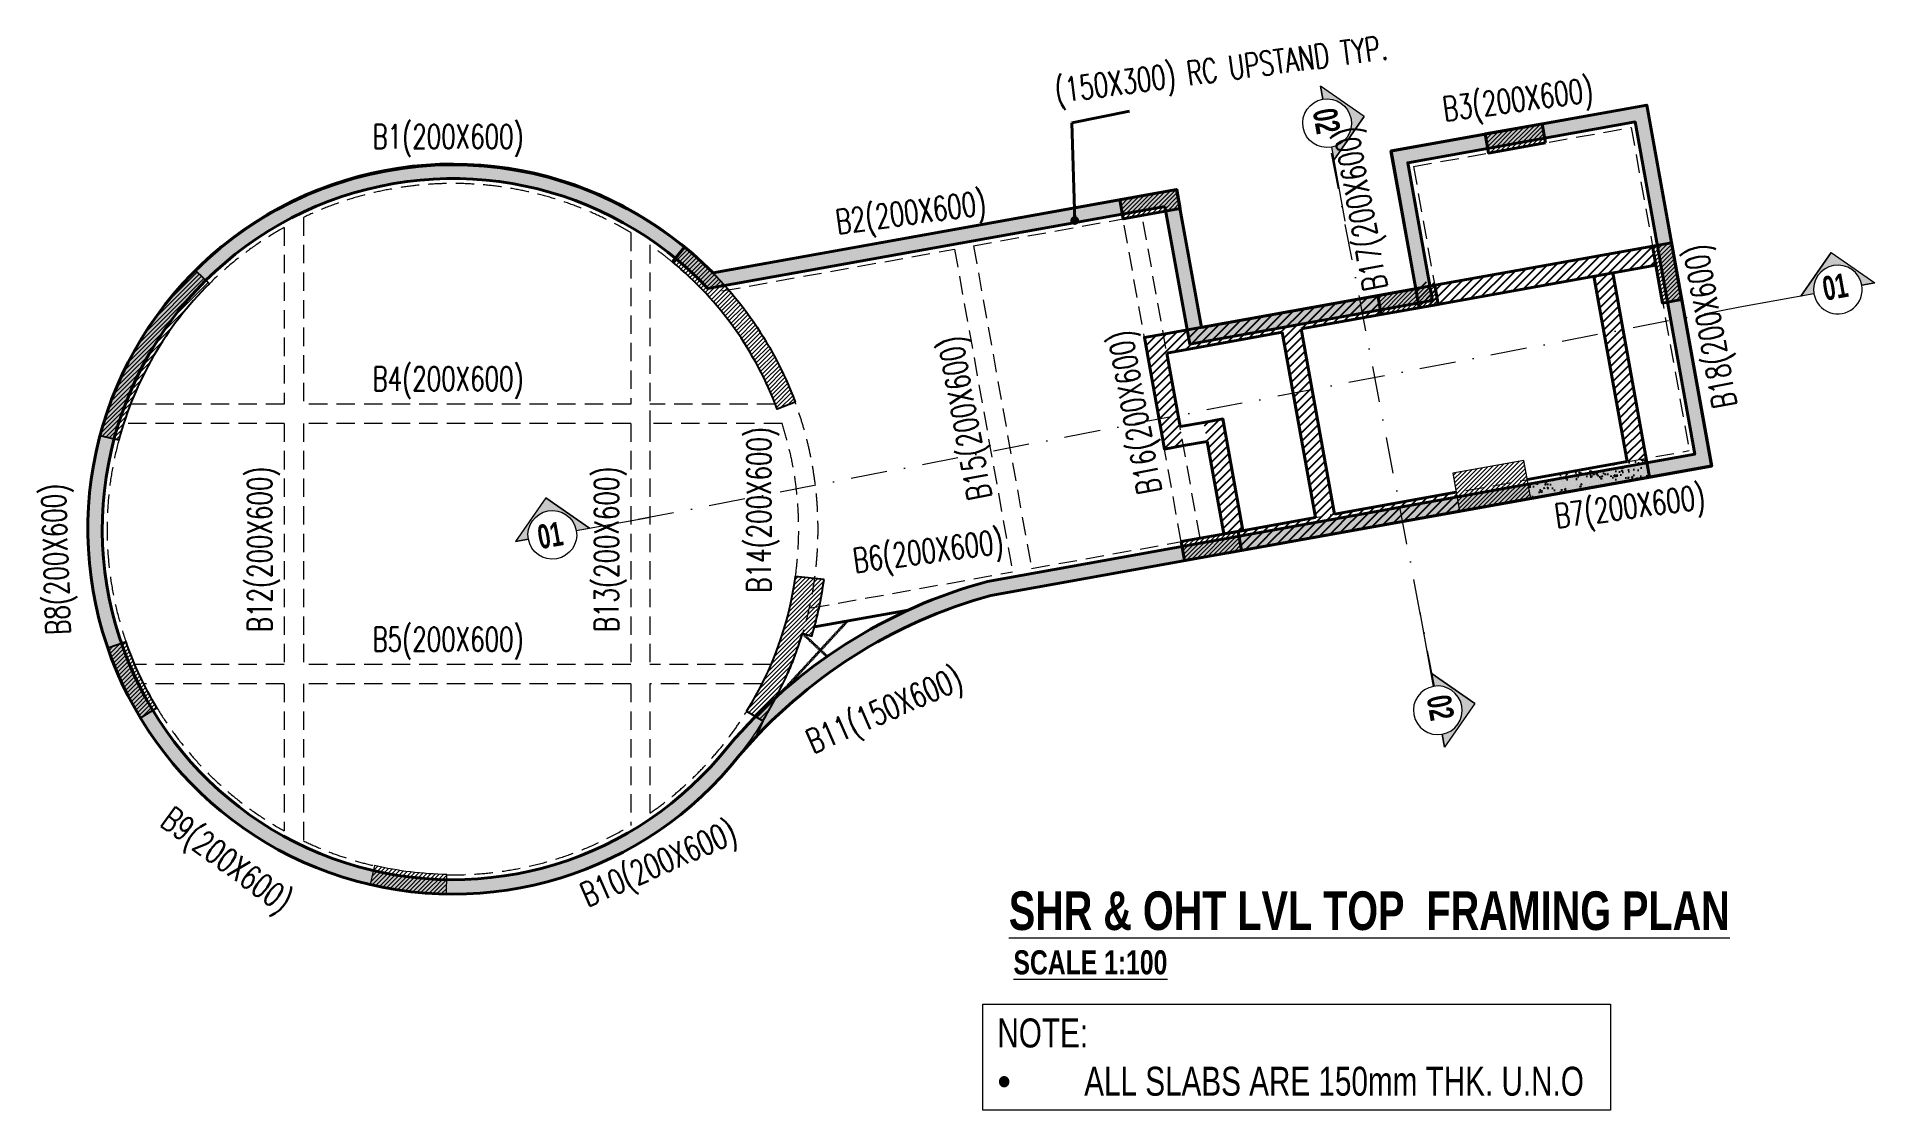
# Model space of a CAD drawing. Header units: millimetres. Extents: x 1370 to 36205, y 871 to 47791.
# Drawn here: x 6797 to 25889, y 36666 to 47791 of the extents above; entities that cross this region are included whole.
import ezdxf

# ---------------------------------------------------------------- set-up
doc = ezdxf.new("R2010")
doc.units = ezdxf.units.MM
for name, pattern in [('CONTINOUS', [0]), ('DASHDOT', [1, 0.5, -0.25, 0, -0.25]), ('DASHED2', [0.375, 0.25, -0.125]), ('HIDDEN', [9.524999999999995, 6.349999999999997, -3.174999999999998])]:
    doc.linetypes.add(name, pattern=pattern)
for name, color, linetype, lineweight in [('Elevation-1', 41, 'Continuous', 20), ('G-ANNO-SYMB', 111, 'Continuous', 9), ('G-ANNO-TEXT', 7, 'Continuous', 18), ('S-BEAM-IDEN', 2, 'Continuous', 9), ('S-COL HATCH', 8, 'Continuous', 0), ('S-COLUMN', 6, 'Continuous', 9), ('STR-BEAM', 2, 'CONTINOUS', 18), ('Wall', 2, 'Continuous', 40)]:
    doc.layers.add(name, color=color, linetype=linetype, lineweight=lineweight)
doc.layers.add('Hatch', color=8, linetype='Continuous')
doc.layers.add('STR-RC WALL', color=4, linetype='Continuous')
doc.styles.add('EL', font='swisscl.ttf')
doc.styles.add('ROMANS', font='simplex.shx', dxfattribs={"width": 0.75})
doc.styles.add('SOBHA', font='swisscl.ttf')
doc.styles.add('Swis721 LtCn BT_2', font='swisscl.ttf', dxfattribs={"height": 244.9922958397534})
doc.styles.add('Swis721 LtCn BT_B', font='', dxfattribs={"width": 0.9, "height": 249.9999999999997})
doc.styles.get('Swis721 LtCn BT_B').set_extended_font_data('Swis721 LtCn BT', bold=True)
doc.dimstyles.new('S-30', dxfattribs={"dimscale": 30, "dimtxt": 3, "dimasz": 1.25, "dimexe": 1, "dimexo": 0, "dimgap": 0.5, "dimtad": 1, "dimdec": 0, "dimrnd": 0.0005, "dimzin": 0, "dimdsep": 46, "dimtxsty": 'EL', "dimblk": 'ARCHTICK', "dimcen": 0.09, "dimdle": 1.5, "dimclrd": 251, "dimclre": 251, "dimclrt": 6, "dimadec": 0, "dimazin": 0, "dimtfac": 1, "dimtdec": 0, "dimtofl": 0, "dimtmove": 0, "dimatfit": 3, "dimfxl": 2, "dimtolj": 1, "dimtzin": 0, "dimlwd": -1, "dimlwe": -1, "dimarcsym": 0})
pattern_1 = [(45, (-25344727.74404255, -12306487.06945793), (-44.90128060534577, 44.90128060534575), [])]
pattern_2 = [(45, (-25344727.74404255, -12306487.06945793), (-22.45064030267289, 22.45064030267288), [])]
pattern_3 = [(45, (-22753805.46652837, -16484292.40858222), (-22.45064030267289, 22.45064030267288), [])]

msp = doc.modelspace()

# ---------------------------------------------------------------- texts
at = {"layer": 'G-ANNO-SYMB', "color": 1, "char_height": 249.9999999999996, "width": 333.093749999999, "attachment_point": 2, "line_spacing_factor": 0.964267142114256, "style": 'Swis721 LtCn BT_B'}
for s, insert, rotation in [('02', (20286.43273621243, 46941.49892405148, 1.10090809e-08), 280.20125595149455), ('01', (25410.99113305476, 45323.87836621802, 1.19658552e-08), 10.201255951494586), ('01', (12094.10263136965, 42748.5554448432, 9.854772e-09), 10.201255951494586), ('02', (21466.69271461856, 40860.77687085147, 1.176694e-08), 280.20125595149455)]:
    msp.add_mtext(s, dxfattribs=dict(at, insert=insert, rotation=rotation))
at = {"layer": 'G-ANNO-TEXT', "color": 6, "insert": (16869.77072427985, 38933.63436608489), "char_height": 400, "width": 7912.633027953562, "attachment_point": 1, "line_spacing_factor": 0.9718478586403112, "style": 'Swis721 LtCn BT_2'}
msp.add_mtext('\\pxt15;{\\fSwis721 LtCn BT|b1|i0|c0|p34;\\LSHR & OHT LVL TOP  FRAMING PLAN}', dxfattribs=at)
at = {"layer": 'G-ANNO-TEXT', "color": 1, "char_height": 250, "width": 4617, "attachment_point": 1, "line_spacing_factor": 0.9718478586403112, "style": 'Swis721 LtCn BT_2'}
for insert in [(16917.63494254839, 38323.46813340958), (16917.63494013068, 38323.4681273001)]:
    msp.add_mtext('{\\fSwis721 LtCn BT|b1|i0|c0|p34;\\LSCALE 1:100}', dxfattribs=dict(at, insert=insert))
at = {"layer": 'G-ANNO-TEXT', "color": 6, "insert": (16751.05068819043, 37213.94534033078), "char_height": 300, "width": 6205.254719047353, "attachment_point": 4, "style": 'SOBHA', "bg_fill": 16, "box_fill_scale": 1.5, "bg_fill_color": 256, "bg_fill_transparency": 0}
msp.add_mtext('NOTE: \\P\\pxi-3,l3,t3;{\\fSymbol|b0|i0|c2|p18;·^I}ALL SLABS ARE 150mm THK. U.N.O', dxfattribs=at)

# ---------------------------------------------------------------- blocks, each defined once
blk = doc.blocks.new('_ArchTick')
at = {"color": 0, "linetype": 'ByBlock', "const_width": 0.15}
blk.add_lwpolyline([(-0.5, -0.5), (0.5, 0.5)], dxfattribs=at)
blk = doc.blocks.new('A$Ce47450c8')
at = {"layer": 'G-ANNO-SYMB', "extrusion": (0, 0, -1)}
h = blk.add_hatch(color=9, dxfattribs=at)
edge = h.paths.add_edge_path(flags=0)
edge.add_line((-136.8343995958566, 252.34375), (0, 252.34375))
edge.add_line((0, 252.34375), (-390.3115636557341, 642.6553136575967))
edge.add_line((-390.3115636557341, 642.6553136575967), (-780.6231273114682, 252.34375))
edge.add_line((-780.6231273114682, 252.34375), (-641.5218995958566, 252.34375))
edge.add_arc((-389.1781495958566, 252.34375), 252.3437499999996, -2.2737367544323206e-13, 180.0000000000005, ccw=False)
for p, q in [((390.3115636557341, 642.6553136575967), (0, 252.34375)), ((390.3115636557341, 642.6553136575967), (780.6231273114682, 252.34375)), ((136.8343995958566, 252.34375), (0, 252.34375)), ((641.5218995958566, 252.34375), (780.6231273114682, 252.34375))]:
    blk.add_line(p, q, dxfattribs=at)
at = {"layer": 'G-ANNO-SYMB', "color": 1, "extrusion": (0, 0, -1)}
for p, q in [((390.3115636557341, 642.6553136575967), (0, 252.34375)), ((780.6231273114682, 252.34375), (390.3115636557341, 642.6553136575967)), ((0, 252.34375), (136.8343995958566, 252.34375))]:
    blk.add_line(p, q, dxfattribs=at)
at = {"layer": 'G-ANNO-SYMB', "color": 2, "extrusion": (0, 0, -1)}
blk.add_line((641.5218995958566, 252.34375), (1422.985443849117, 252.34375), dxfattribs=at)
at = {"layer": 'G-ANNO-SYMB', "color": 5, "extrusion": (0, 0, -1)}
blk.add_line((641.5218995958566, 252.34375), (780.6231273114682, 252.34375), dxfattribs=at)
at = {"layer": 'G-ANNO-SYMB', "extrusion": (0, 0, -1)}
blk.add_arc((-389.1781495958566, 252.34375), 252.34375, 0, 180, dxfattribs=at)
at = {"layer": 'G-ANNO-SYMB', "color": 2, "extrusion": (0, 0, -1)}
for radius, start, end in [(252.3437499999996, 0, 180), (252.34375, 180, 0)]:
    blk.add_arc((-389.1781495958566, 252.34375), radius, start, end, dxfattribs=at)
blk = doc.blocks.new('A$C98641cb4')
at = {"layer": 'Hatch', "ltscale": 10}
h = blk.add_hatch(dxfattribs=at)
h.set_pattern_fill('AR-CONC', color=256)
h.set_pattern_definition([(50, (-25344727.74404255, -12306487.06945793), (182.184668996004, -15.93908553890307), [19.05, -209.55]), (354.9999999999998, (-25344727.74404255, -12306487.06945793), (-35.24342142496936, 191.0568452390351), [15.24, -167.64058417]), (100.4514446999999, (-25344712.56203554, -12306488.39771143), (146.9412470903533, 175.1177519121951), [16.19000879999999, -178.0902445999999]), (46.18419999999999, (-25344727.74404255, -12306436.26945793), (271.0790408921298, -42.04232793272715), [28.575, -314.325]), (96.6355576099999, (-25344705.15414255, -12306439.77295793), (237.404134051503, 247.4261245977215), [24.28502313999999, -267.1356081599999]), (351.18415117, (-25344727.74404255, -12306436.26945793), (237.4041340649771, 247.4261245855326), [22.85996707, -251.45973192]), (21, (-25344702.34404255, -12306448.96945793), (151.6143912691324, -102.2651981870875), [19.04999999999999, -209.5499999999999]), (326, (-25344702.34404255, -12306448.96945793), (61.80202834764706, 184.1879661223192), [15.24, -167.6399999999999]), (71.45144499999998, (-25344689.70950994, -12306457.49155783), (213.4164192787161, 81.92276888590526), [16.19000879999999, -178.0899375999999]), (37.5, (-25344727.74404255, -12306487.06945793), (3.088603250591816, 84.55503887315311), [0, -165.608, 0, -170.18, 0, -168.275]), (7.499999999999991, (-25344727.74404255, -12306487.06945793), (66.81966251030575, 100.1805748181195), [0, -97.02799999999996, 0, -161.7979999999999, 0, -64.13499999999995]), (327.4999999999999, (-25344784.38604255, -12306487.06945793), (135.5905951668714, -5.72874399267344), [0, -63.49999999999999, 0, -198.12, 0, -262.8899999999999]), (317.4999999999999, (-25344809.78604256, -12306487.06945793), (148.129181386018, 25.42649103333303), [0, -82.55, 0, -131.572, 0, -186.69])])
edge = h.paths.add_edge_path(flags=16)
edge.add_line((11163.04868856072, 7128.467231905088), (6427.7972282283, 6277.133854847401))
edge.add_arc((3784.648920543492, 3783.541654571891), 3633.763206058044, 43.33230552951699, 321.7718061701301)
edge.add_arc((10742.85288780182, -1955.83693780005), 5387.591492359992, 105.25118869052801, 139.6137016479876, ccw=False)
edge.add_line((9325.640316721052, 3242.013638824225), (16654.7961099036, 4559.664052844047))
edge.add_line((16654.79610991105, 4559.664052844047), (16035.46613593772, 8004.47573371604))
edge.add_line((16035.46613593027, 8004.47573371604), (13680.13663610443, 7581.087791712954))
edge.add_line((13680.13663610816, 7581.087791714819), (13936.77569672838, 6153.620578801259))
edge.add_line((13936.7756967321, 6153.620578799397), (11419.68755978346, 5700.957201661542))
edge.add_line((11419.68755977601, 5700.957201661542), (11163.04868855327, 7128.467231905088))
edge = h.paths.add_edge_path()
edge.add_line((11284.14008326083, 7302.642761062831), (6480.140308067205, 6438.949378302321))
edge.add_arc((3784.648920543492, 3783.541654568165), 3783.763206059751, 44.57080450257472, 321.7282896437425)
edge.add_arc((10742.85288780182, -1955.836937796324), 5237.591492358032, 105.3231721937355, 139.583325593574, ccw=False)
edge.add_line((9358.750590626152, 3095.561430156231), (16828.97160734981, 4438.572834642604))
edge.add_line((16828.97160734981, 4438.572834640741), (16156.5574833937, 8178.646988850088))
edge.add_line((16156.5574833937, 8178.646988853811), (13505.96050602197, 7702.182528398932))
edge.add_line((13505.96050602943, 7702.182528398932), (13762.60159036889, 6274.70405924879))
edge.add_line((13762.60159036144, 6274.704059246928), (11540.77767362818, 5875.139855358749))
edge.add_line((11540.77767363563, 5875.139855358749), (11284.14008326828, 7302.642761064693))
h = blk.add_hatch(dxfattribs=at)
h.set_pattern_fill('ANSI31', color=1, scale=20)
h.set_pattern_definition(pattern_1)
h.paths.add_polyline_path([(13958.48015687987, 6310.526794798672), (13949.73927640542, 6359.132089368999), (13752.833169844, 6324.087618980557), (13797.04106269404, 6078.261393237859), (16253.3037652038, 6520.291259035467), (16218.25928681716, 6717.197410494089)])
h = blk.add_hatch(dxfattribs=at)
h.set_pattern_fill('ANSI31', color=1, scale=20)
h.set_pattern_definition(pattern_1)
h.paths.add_polyline_path([(15804.88041295111, 6439.592841060832), (15608.0724411644, 6404.175211966038), (15953.21279338002, 4484.957971250637), (16149.99779580161, 4520.337337519974), (16150.01697863638, 4520.569194022566)])
h = blk.add_hatch(dxfattribs=at)
h.set_pattern_fill('ANSI31', color=1, scale=20)
h.set_pattern_definition(pattern_1)
h.paths.add_polyline_path([(14216.33232623711, 3969.484721962363), (14180.94263952598, 4166.328755825758), (12921.5964416936, 3939.527023175731), (12575.8015832752, 5859.598069749773), (13405.18936542049, 6008.915156004952), (13370.02493751794, 6205.799740578979), (11147.72556561977, 5805.712743703276), (11183.11596837267, 5608.868842035532), (12378.96604725346, 5824.161197707057), (12724.76303193718, 3904.078344764189), (11921.25962295383, 3759.37153923139), (11956.30411042273, 3562.46533677727)])
h = blk.add_hatch(dxfattribs=at)
h.set_pattern_fill('ANSI31', color=1, scale=20)
h.set_pattern_definition(pattern_1)
h.paths.add_polyline_path([(11147.72556292265, 5805.712758708745), (10950.88166674971, 5770.322356944904), (11158.82185600698, 4613.715263362974), (11355.6627657339, 4649.151456028223)])
h = blk.add_hatch(dxfattribs=at)
h.set_pattern_fill('ANSI31', color=1, scale=20)
h.set_pattern_definition(pattern_1)
h.paths.add_polyline_path([(11763.29966094345, 4925.662526883185), (11566.46643319353, 4890.266185726971), (11774.46260564774, 3733.580315271393), (11971.30513316393, 3768.978328792378)])
h = blk.add_hatch(dxfattribs=at)
h.set_pattern_fill('AR-CONC', color=1)
h.set_pattern_definition([(50, (-25303990.49266427, -12311497.76283761), (182.184668996004, -15.93908553890307), [19.05, -209.55]), (354.9999999999998, (-25303990.49266427, -12311497.76283761), (-35.24342142496936, 191.0568452390351), [15.24, -167.64058417]), (100.4514446999999, (-25303975.31065726, -12311499.09109111), (146.9412470903533, 175.1177519121951), [16.19000879999999, -178.0902445999999]), (46.18419999999999, (-25303990.49266427, -12311446.96283761), (271.0790408921298, -42.04232793272715), [28.575, -314.325]), (96.6355576099999, (-25303967.90276427, -12311450.46633761), (237.404134051503, 247.4261245977215), [24.28502313999999, -267.1356081599999]), (351.18415117, (-25303990.49266427, -12311446.96283761), (237.4041340649771, 247.4261245855326), [22.85996707, -251.45973192]), (21, (-25303965.09266427, -12311459.66283761), (151.6143912691324, -102.2651981870875), [19.04999999999999, -209.5499999999999]), (326, (-25303965.09266427, -12311459.66283761), (61.80202834764706, 184.1879661223192), [15.24, -167.6399999999999]), (71.45144499999998, (-25303952.45813167, -12311468.18493751), (213.4164192787161, 81.92276888590526), [16.19000879999999, -178.0899375999999]), (37.5, (-25303990.49266427, -12311497.76283761), (3.088603250591816, 84.55503887315311), [0, -165.608, 0, -170.18, 0, -168.275]), (7.499999999999991, (-25303990.49266427, -12311497.76283761), (66.81966251030575, 100.1805748181195), [0, -97.02799999999996, 0, -161.7979999999999, 0, -64.13499999999995]), (327.4999999999999, (-25304047.13466428, -12311497.76283761), (135.5905951668714, -5.72874399267344), [0, -63.49999999999999, 0, -198.12, 0, -262.8899999999999]), (317.4999999999999, (-25304072.53466426, -12311497.76283761), (148.129181386018, 25.42649103333303), [0, -82.55, 0, -131.572, 0, -186.69])])
h.paths.add_polyline_path([(16150.05676763132, 4520.347939878702), (14919.1078466326, 4299.039444835853), (14954.49753174558, 4102.195419806987), (16185.45570051297, 4323.505577482283)])
at = {"layer": 'S-COL HATCH'}
h = blk.add_hatch(dxfattribs=at)
h.set_pattern_fill('ANSI31', color=30, scale=10)
h.set_pattern_definition(pattern_3)
h.paths.add_polyline_path([(15107.90840214491, 7787.497419580818), (15072.86398858204, 7984.403206894175), (14482.669174131, 7878.991891723126), (14517.71358770504, 7682.086104394868)])
h = blk.add_hatch(dxfattribs=at)
h.set_pattern_fill('ANSI31', color=30, scale=10)
h.set_pattern_definition(pattern_3)
h.paths.add_polyline_path([(10695.05471490323, 7196.590754617004), (10730.4135764502, 6999.741190448403), (11320.43927795067, 7106.095014607534), (11285.08041639998, 7302.944578774273)])
h = blk.add_hatch(dxfattribs=at)
h.set_pattern_fill('ANSI31', color=30, scale=10)
h.set_pattern_definition(pattern_2)
edge = h.paths.add_edge_path()
edge.add_line((7332.321841370315, 5097.874104477465), (7145.085211027414, 5027.565327992663))
edge.add_arc((3788.739408648363, 3785.65398486755), 3578.742925851242, 20.30542561698306, 50.63892461188019)
edge.add_line((6058.397499043493, 6552.61135389842), (6184.204080171883, 6708.092539753765))
edge.add_arc((3788.739408706547, 3785.653984846321), 3778.742925821767, 20.320039721784724, 50.65920939404549, ccw=False)
h = blk.add_hatch(dxfattribs=at)
h.set_pattern_fill('ANSI31', color=30, scale=10)
h.set_pattern_definition(pattern_2)
edge = h.paths.add_edge_path()
edge.add_line((7332.322154697031, 5097.874270375818), (7145.085524369031, 5027.565493911505))
edge.add_arc((3788.739721993125, 3785.654150770795), 3578.742925853704, 20.30542561723473, 50.63892461213185)
edge.add_line((6058.397812377663, 6552.611519813537), (6184.204393513501, 6708.092705676333))
edge.add_arc((3788.739721996057, 3785.654150784261), 3778.74292584291, 20.32003972102592, 50.65920939328669, ccw=False)
h = blk.add_hatch(dxfattribs=at)
h.set_pattern_fill('ANSI31', color=30, scale=10)
h.set_pattern_definition(pattern_3)
h.paths.add_polyline_path([(16412.90251296386, 6752.22693612054), (16215.99672563374, 6717.182522550226), (16321.40804082155, 6126.987708102912), (16518.31382814795, 6162.032121688127)])
h = blk.add_hatch(dxfattribs=at)
h.set_pattern_fill('ANSI31', color=30, scale=10)
h.set_pattern_definition(pattern_2)
h.paths.add_polyline_path([(127.463976476342, 4752.183288805187), (321.6368383094669, 4704.139114819467, -0.1331977755863529), (1260.637101382017, 6326.956915691495), (1115.428913366049, 6464.531889691951, 0.1330649192076544)])
h = blk.add_hatch(dxfattribs=at)
h.set_pattern_fill('ANSI31', color=30, scale=10)
h.set_pattern_definition(pattern_2)
h.paths.add_polyline_path([(127.4642898030575, 4752.183454714717), (321.637151651084, 4704.139280717821, -0.1331977755863529), (1260.637414719909, 6326.957081593572), (1115.429226692766, 6464.532055607065, 0.1330649192076544)])
h = blk.add_hatch(dxfattribs=at)
h.set_pattern_fill('ANSI31', color=30, scale=10)
h.set_pattern_definition(pattern_3)
h.paths.add_polyline_path([(13370.08880578354, 6205.439993171022), (13405.13321934268, 6008.534205850214), (13995.32803379372, 6113.945521032437), (13960.2836202085, 6310.851308351383)])
h = blk.add_hatch(dxfattribs=at)
h.set_pattern_fill('ANSI31', color=30, scale=10)
h.set_pattern_definition(pattern_3)
h.paths.add_polyline_path([(14954.56200738624, 4101.836471009998), (14883.78263714164, 4495.524521071462), (14145.61754341423, 4362.813201464713), (14216.39860657975, 3969.115734975785)])
h = blk.add_hatch(dxfattribs=at)
h.set_pattern_fill('ANSI31', color=30, scale=10)
h.set_pattern_definition(pattern_3)
h.paths.add_polyline_path([(11330.96477517858, 3654.52139859274), (11366.00918877125, 3457.615611281247), (11956.20400320366, 3563.026926459745), (11921.15958961472, 3759.932713799179)])
h = blk.add_hatch(dxfattribs=at)
h.set_pattern_fill('ANSI31', color=30, scale=10)
h.set_pattern_definition(pattern_2)
h.paths.add_polyline_path([(6826.933516554534, 1896.132067140191), (6995.869585730135, 1795.724245011806, 0.0641665388057652), (7407.078764695675, 2703.744776032865), (7503.789006270469, 2674.761293727905, 0.038549026877663), (7630.428838457913, 3260.354364540428), (7331.904443383217, 3291.430693324655, -0.1048070550564545)])
h = blk.add_hatch(dxfattribs=at)
h.set_pattern_fill('ANSI31', color=30, scale=10)
h.set_pattern_definition(pattern_2)
h.paths.add_polyline_path([(6826.933829899878, 1896.132233053446), (6995.869899045676, 1795.724410928787, 0.0641665388057652), (7407.079078044742, 2703.744941934943), (7503.789319612086, 2674.761459652335, 0.038549026877663), (7630.429151806982, 3260.354530453682), (7331.904756724836, 3291.430859243497, -0.1048070550564544)])
h = blk.add_hatch(dxfattribs=at)
h.set_pattern_fill('ANSI31', color=30, scale=10)
h.set_pattern_definition(pattern_2)
h.paths.add_polyline_path([(717.059507843107, 1931.360693197697, -0.0528602753307659), (396.9174829162657, 2615.739372696728), (207.844976361841, 2550.535167708993, 0.0531660131924717), (545.9514123946428, 1827.813311092555)])
h = blk.add_hatch(dxfattribs=at)
h.set_pattern_fill('ANSI31', color=30, scale=10)
h.set_pattern_definition(pattern_3)
h.paths.add_polyline_path([(3718.917668063194, 3.991773921996355), (3722.138774149121, 203.9967706911266, -0.0529148986750746), (2971.495695702732, 296.5385775323957), (2926.249176803976, 101.7239104807377, 0.0529231911952472)])
at = {"ltscale": 20}
blk.add_line((6058.397812377663, 6552.611519813537, 1.3929794e-09), (6185.238892469556, 6707.244441282004, 1.3929794e-09), dxfattribs=at)
at = {"layer": 'S-COLUMN'}
for points, elevation in [([(7332.321841370315, 5097.874104477465), (7145.085211027414, 5027.565327992663, 0.1331331676250236), (6058.397499043493, 6552.61135389842), (6184.204080171883, 6708.092539753765, -0.1331583492614696)], 1.3929794e-09), ([(127.4639764763415, 4752.183288805187, -0.1330649192076544), (1115.428913366049, 6464.531889691951), (1260.637101382017, 6326.956915691495, 0.1331977755863529), (321.6368383094668, 4704.139114819467)], 1.3929794e-09), ([(7630.428838457913, 3260.354364540428), (7331.904443383217, 3291.430693324655), (7331.904443383217, 3291.430693324655, -0.1048070550564544), (6826.933516554534, 1896.132067140191), (6995.869585730135, 1795.724245011806, 0.0641665388057652), (7407.078764695675, 2703.744776032865), (7503.789006270469, 2674.761293727905, 0.038549026877663)], -1.9585546e-09), ([(3722.138774149121, 203.9967706911266, -0.0529148986750746), (2971.495695702732, 296.5385775323957), (2926.249176803976, 101.7239104807377, 0.0529231911952471), (3718.917668063194, 3.991773921996355)], 2.7145889e-09)]:
    blk.add_lwpolyline(points, format="xyb", close=True, dxfattribs=dict(at, elevation=elevation))
at = {"layer": 'S-COLUMN', "elevation": 1.3929794e-09}
blk.add_lwpolyline([(14954.56200738624, 4101.836471009998), (14883.78263714164, 4495.524521071462), (14145.61754341423, 4362.813201464713), (14216.3969136551, 3969.125151395798)], close=True, dxfattribs=at)
blk.add_lwpolyline([(717.059507843107, 1931.360693197697, -0.0528602753307659), (396.9174829162657, 2615.739372696728), (207.844976361841, 2550.535167708993, 0.0531660131924717), (545.9514123946428, 1827.813311092555), (717.059507843107, 1931.360693197697)], format="xyb", dxfattribs=at)
at = {"layer": 'STR-BEAM', "color": 2, "linetype": 'HIDDEN', "ltscale": 30}
for p, q in [((13738.83147372305, 7542.409366291018, 1.3929794e-09), (15995.08038735762, 7946.540827743707, 1.3929794e-09)), ((15995.08038735762, 7946.540827743707, 1.3929794e-09), (16597.18705715611, 4597.527903338894, 1.3929794e-09)), ((13738.83147372305, 7542.409366291018, 1.3929794e-09), (13993.19663072377, 6113.19522347115, 1.3929794e-09)), ((2036.985894739628, 6911.274312088266, -9.1798965e-09), (2036.985894754529, 5079.481141582132, -9.1798965e-09)), ((2236.985894747078, 7014.843320295215, -9.1798965e-09), (2236.985894743353, 5079.481141582132, -9.1798965e-09)), ((9179.401577569544, 6721.03310444951, 1.3929794e-09), (10730.42775932327, 6999.743778277188, 1.3929794e-09)), ((11331.20793941989, 3653.16413280368, 1.3929794e-09), (10729.51658507809, 6999.92041099444, 1.3929794e-09)), ((11528.05203223228, 3688.553440824151, 1.3929794e-09), (10926.36067790165, 7035.309719018639, 1.3929794e-09)), ((5626.581289913506, 6856.619606859982, -9.1798965e-09), (5626.581289894879, 5079.481141582132, -9.1798965e-09)), ((5826.581289906055, 6727.607478857041, -9.1798965e-09), (5826.581289906055, 4879.481141578406, -9.1798965e-09)), ((6572.244414199143, 6252.54163838923, 1.3929794e-09), (8982.554431278257, 6685.660780351608, 1.3929794e-09)), ((8982.51583871618, 6685.875438272953, 1.3929794e-09), (9584.87647147104, 3335.449927933515, 1.3929794e-09)), ((9179.35983319208, 6721.265293292701, 1.3929794e-09), (9781.720465939494, 3370.839782953262, 1.3929794e-09)), ((2036.985894739628, 5079.481141578406, 1.3929794e-09), (443.8815587870776, 5079.481141578406, 1.3929794e-09)), ((5626.581289898603, 5079.481141582132, 1.3929794e-09), (2236.985894743353, 5079.481141582132, 1.3929794e-09)), ((7125.416231159121, 5079.481141582132, 1.3929794e-09), (5826.581289902329, 5079.481141582132, 1.3929794e-09)), ((2036.985894739628, 4879.481141578406, 1.3929794e-09), (373.0516344644128, 4879.481141582131, 1.3929794e-09)), ((2036.985894739628, 4879.481141574681, -9.1798965e-09), (2036.985894747079, 2379.117506805807, -9.1798965e-09)), ((5626.581289894879, 4879.481141582131, 1.3929794e-09), (2236.985894743353, 4879.481141580269, 1.3929794e-09)), ((2236.985894743353, 4879.481141580269, -9.1798965e-09), (2236.985894750804, 2379.117506809533, -9.1798965e-09)), ((5626.581289906055, 4879.481141580269, -9.1798965e-09), (5626.581289902329, 2379.11750680767, -9.1798965e-09)), ((7196.271414570509, 4879.481141582131, 1.3929794e-09), (5826.581289898603, 4879.481141582131, 1.3929794e-09)), ((5826.581289902329, 4879.481141582131, -9.1798965e-09), (5826.581289902329, 2379.117506805807, -9.1798965e-09)), ((9780.841367173942, 3375.729469880461, 1.3929794e-09), (16597.18705715611, 4597.527903338894, 1.3929794e-09)), ((7495.398370321841, 2966.074384838343, 1.3929794e-09), (9583.978826787325, 3340.442770175636, 1.3929794e-09)), ((2036.985894747079, 2379.117506805807, 1.3929794e-09), (487.9623745903372, 2379.117506803945, 1.3929794e-09)), ((5626.581289902329, 2379.11750680767, 1.3929794e-09), (2236.985894750804, 2379.117506805807, 1.3929794e-09)), ((7078.344483867287, 2379.117506805807, 1.3929794e-09), (5826.581289902329, 2379.117506805807, 1.3929794e-09)), ((2036.985894750804, 2179.117506802082, 1.3929794e-09), (580.522088434547, 2179.117506805807, 1.3929794e-09)), ((2036.985894743353, 2179.117506802082, -9.1798965e-09), (2036.985894750804, 655.0973172597585, -9.1798965e-09)), ((5626.581289906055, 2179.117506803945, 1.3929794e-09), (2236.985894739628, 2179.117506802082, 1.3929794e-09)), ((2236.985894743353, 2179.117506802082, -9.1798965e-09), (2236.985894743353, 551.4813622049987, -9.1798965e-09)), ((5626.581289906055, 2179.117506802082, -9.1798965e-09), (5626.581289906055, 710.3467990867791, -9.1798965e-09)), ((5826.581289906055, 2179.117506802082, -9.1798965e-09), (5826.581289894878, 839.458618413657, -9.1798965e-09)), ((6985.50451881066, 2179.117506802082, 1.3929794e-09), (5826.581289906055, 2179.117506802082, 1.3929794e-09)), ((7206.451072767378, 2179.117506805807, 1.3929794e-09), (7204.037694193423, 2179.117506802082, 1.3929794e-09))]:
    blk.add_line(p, q, dxfattribs=at)
at = {"layer": 'STR-BEAM', "color": 4, "linetype": 'HIDDEN', "ltscale": 30}
blk.add_line((5826.581289894878, 598.6267360784112, -9.1798965e-09), (5826.581289906055, 596.4044338259846, -9.1798965e-09), dxfattribs=at)
at = {"layer": 'STR-BEAM', "color": 2, "linetype": 'HIDDEN', "ltscale": 30}
for centre, radius, start, end in [((3784.545979321003, 3781.489130182192, 1.3929794e-09), 3584.622927739873, 59.07795031422305, 115.5768835932354), ((3784.545979321003, 3781.489130182192, 1.3929794e-09), 3584.622927739873, 119.1774285071599, 134.7563300332576), ((3786.116374511272, 3783.577473400161, -9.1798965e-09), 3781.920106040868, 336.7605912781379, 55.84843221393525), ((3784.545979321003, 3781.489130182192, 1.3929794e-09), 3584.622927739873, 50.62931853554037, 55.27311023215705), ((3785.652210105212, 3783.47702646628, -1.05965266e-08), 3582.394224297375, 352.0507524197132, 17.81483332833395), ((3753.893666252494, 3782.304450813681, -1.71095534e-08), 3553.894229852075, 164.9662932946007, 199.1625799259001), ((3784.209958482534, 3782.7689149566, -6.5366775e-09), 3582.613787722508, 211.1196255465295, 240.8107845518098), ((3783.155286978931, 3785.356767935679, -6.5366775e-09), 3585.234404716422, 304.7471602505839, 328.162535431368), ((3783.155286978931, 3785.356767935679, -6.5366775e-09), 3585.234404716422, 269.0523009101588, 300.9421051159669), ((3784.209958482534, 3782.7689149566, -6.5366775e-09), 3582.613787722508, 244.4136947761795, 256.9169913781729)]:
    blk.add_arc(centre, radius, start, end, dxfattribs=at)
at = {"layer": 'STR-BEAM', "color": 2, "ltscale": 30}
for centre, radius, start, end in [((3785.652210105212, 3783.47702646628, -1.05965266e-08), 3582.394224297375, 20.32094491437549, 20.32094633770318), ((3753.781793795526, 3782.286987781525, -1.71095534e-08), 3753.781793799603, 165.0261307706435, 199.1556886343095), ((3784.209958482534, 3782.7689149566, -6.5366775e-09), 3782.613787722508, 211.1196255465295, 256.9169913781729), ((3788.322851579636, 3769.336682219059, -1.32397456e-08), 3769.336682217549, 268.9710817148216, 328.3657792179436)]:
    blk.add_arc(centre, radius, start, end, dxfattribs=at)
at = {"layer": 'STR-RC WALL', "linetype": 'Continuous'}
blk.add_line((6995.869585730135, 1795.724245011806, -1.9830649e-09), (6927.201336532831, 1638.605931937695, 1.3929794e-09), dxfattribs=at)
at = {"layer": 'STR-RC WALL'}
for points, elevation in [([(7332.322154697031, 5097.874270375818), (7145.085524369031, 5027.565493911505, 0.1331331676250236), (6058.397812377663, 6552.611519813537), (6184.204393513501, 6708.092705676333, -0.1331583492614696)], 1.3929794e-09), ([(127.4642898030579, 4752.183454714717, -0.1330649192076544), (1115.429226692766, 6464.532055607065), (1260.637414719909, 6326.957081593572, 0.1331977755863529), (321.6371516510843, 4704.139280717821)], 1.3929794e-09), ([(7630.42915180698, 3260.354530453682), (7331.904756724836, 3291.430859243497), (7331.904756724836, 3291.430859243497, -0.1048070550564544), (6826.933829899878, 1896.132233053446), (6995.869899045676, 1795.724410928786, 0.0641665388057652), (7407.079078044742, 2703.744941934943), (7503.789319612086, 2674.761459652335, 0.038549026877663)], -1.9585546e-09)]:
    blk.add_lwpolyline(points, format="xyb", close=True, dxfattribs=dict(at, elevation=elevation))
at = {"layer": 'STR-RC WALL', "elevation": 1.3929794e-09}
blk.add_lwpolyline([(717.0598211809992, 1931.360859103501, -0.0528602753307659), (396.9177962653338, 2615.739538613707), (207.8452897034586, 2550.535333618523, 0.0531660131924717), (545.9517257437108, 1827.813477002084), (717.0598211809992, 1931.360859103501)], format="xyb", dxfattribs=at)
at = {"layer": 'Wall', "ltscale": 10}
for p, q in [((13506.92000126838, 7704.053134646267, 1.3929794e-09), (16156.5574833937, 8178.646988853811, 1.3929794e-09)), ((16156.5574833937, 8178.646988853811, 1.3929794e-09), (16829.43945745006, 4435.970581546426, 1.3929794e-09)), ((13506.92000126838, 7704.053134646267, 1.3929794e-09), (13796.2908434011, 6078.150809898972, 1.3929794e-09)), ((6536.872090235353, 6449.388783905655, 1.3929794e-09), (10695.05543537438, 7196.590923797339, 1.3929794e-09)), ((16217.8807275705, 6717.129284847527, 1.3929794e-09), (13960.28434096649, 6310.851476375013, 1.3929794e-09)), ((16251.10896573215, 6519.896282177419, 1.3929794e-09), (13798.4904295206, 6078.522221777588, 1.3929794e-09)), ((15608.0724411644, 6404.175211966038, 1.3929798e-09), (15953.21279338747, 4484.957971250637, 1.3929794e-09)), ((15804.91046846285, 6439.598249860107, 1.3929798e-09), (16185.45570051297, 4323.505577482283, 1.3929794e-09)), ((11147.78911331668, 5805.724184375256, 1.3010331e-09), (13370.02493751794, 6205.799740578979, 1.3929794e-09)), ((12575.8015832752, 5859.598069749773, 1.3929794e-09), (13405.39480417222, 6007.766963019967, 1.3929794e-09)), ((11183.11596836522, 5608.868842037395, 1.3010286e-09), (12378.96604725346, 5824.161197707057, 1.3505075e-09)), ((12378.96604725346, 5824.161197707057, 1.3929794e-09), (12724.76303193718, 3904.078344764189, 1.3929794e-09)), ((12575.8015832752, 5859.598069749773, 1.3929794e-09), (12921.5964416936, 3939.527023175731, 1.3929794e-09)), ((11183.11596837267, 5608.868842033669, 1.3929794e-09), (11320.27236044034, 4845.995371833445, 1.3929794e-09)), ((11320.27236043662, 4845.995371833445, 1.2936397e-09), (11566.45713345334, 4890.264513358474, 1.3929794e-09)), ((11355.72068783268, 4649.161891791968, 1.2936606e-09), (11601.85356435925, 4693.421701248735, 1.3929794e-09)), ((11823.573284626, 3538.692226510495, 1.3929794e-09), (16829.43945745006, 4435.970581546426, 1.3929794e-09)), ((14919.10756315663, 4299.03939387016, 1.3929794e-09), (15953.21279339492, 4484.957971252501, 1.3929794e-09)), ((14954.49753174558, 4102.195419806987, 1.3929794e-09), (16185.4557005316, 4323.505577486009, 1.3929794e-09)), ((12921.5964416936, 3939.527023175731, 1.3929794e-09), (14180.94263952598, 4166.328755825758, 1.3929794e-09)), ((11921.25962295383, 3759.37153923139, 1.3929794e-09), (12724.76303193718, 3904.078344764189, 1.3929794e-09)), ((11956.70830136537, 3562.538129471243, 1.3929794e-09), (14216.39131794497, 3969.495346067473, 1.3929794e-09)), ((7530.685065183789, 2769.211871478707, 1.3929794e-09), (8500.890529293567, 2943.116712883115, 1.3929794e-09))]:
    blk.add_line(p, q, dxfattribs=at)
at = {"layer": 'Wall', "color": 1, "linetype": 'DASHED2', "ltscale": 10}
for p, q in [((7870.952365197242, 2830.2032109797, 1.3929794e-09), (7206.186497602614, 2108.413661379367, 1.3929794e-09)), ((7407.078764695675, 2703.744776032865, -1.9585546e-09), (7661.695502884686, 2463.734450686723, 1.3929794e-09))]:
    blk.add_line(p, q, dxfattribs=at)
at = {"layer": 'Wall', "ltscale": 20, "elevation": 1.3929794e-09}
for points in [[(11284.14008326083, 7302.642761062831), (6480.140308070928, 6438.949378304184, 2.644939230637098), (6755.214400004596, 1439.910981509834, -0.1506116859874096), (9358.750590626152, 3095.561430156231), (16828.97160734981, 4438.572834640741), (16156.5574833937, 8178.646988853811), (13505.96050602943, 7702.182528398932), (13762.60159036144, 6274.704059246928), (11540.77767363563, 5875.139855358749)], [(11163.04868856072, 7128.467231905088), (6427.797228224576, 6277.133854847401, 2.690338148025624), (6639.160671975464, 1534.987074702978, -0.1510684758221621), (9325.640316721052, 3242.013638824225), (16654.79610991105, 4559.664052844047), (16035.46613593027, 8004.47573371604), (13680.13663610816, 7581.087791714819), (13936.7756967321, 6153.620578799397), (11419.68755977601, 5700.957201661542)]]:
    blk.add_lwpolyline(points, format="xyb", close=True, dxfattribs=at)
for points in [[(15107.90768139437, 7787.497251551598), (15072.7432937026, 7984.381610993295), (14482.60445176437, 7879.351332683116), (14517.71286696195, 7682.085936382413), (15107.9716960229, 7787.137569442392)], [(10695.05543537438, 7196.590923797339), (10730.53423667699, 6999.762979092077), (11320.50457432866, 7105.735677473247), (11285.08113689348, 7302.944747941568), (10694.99084636941, 7196.950503190979)], [(16412.90268097818, 6752.226215366274), (16216.01832155138, 6717.061827678232), (16321.04859987646, 6126.922985741868), (16518.31399617344, 6162.031400933862), (16413.26236308738, 6752.290229983628)], [(13370.08952653035, 6205.44016118534), (13405.25391421094, 6008.555801767855), (13995.39275616035, 6113.586080078036), (13960.28434096649, 6310.851476375013), (13370.02551190555, 6205.799843300134)], [(11330.96549593284, 3654.521566627547), (11366.12988362834, 3457.6372071933), (11956.26872555539, 3562.667485516519), (11921.16031038016, 3759.932881817223), (11330.90148131922, 3654.881248746067)]]:
    blk.add_lwpolyline(points, dxfattribs=at)
at = {"layer": 'Wall', "ltscale": 10, "elevation": 1.3929794e-09}
for points in [[(11147.78911331668, 5805.724184375256), (10950.88166674971, 5770.322356944904), (11158.82185600698, 4613.715263362974), (11355.76173656806, 4649.169273208825)], [(11566.45713345334, 4890.264513358474), (11763.29966094345, 4925.662526883185), (11971.30513316393, 3768.978328792378), (11774.46260564774, 3733.580315271393), (11601.86286412179, 4693.423373542726)]]:
    blk.add_lwpolyline(points, dxfattribs=at)
at = {"layer": 'Wall', "ltscale": 10}
blk.add_arc((3785.820946723224, 3755.445366246626, -3.8934377e-09), 3803.895700952365, 50.89350819649431, 134.8064697263843, dxfattribs=at)
at = {"layer": 'S-BEAM-IDEN', "color": 3, "style": 'ROMANS', "width": 0.7}
for s, rotation, p in [('(150X300) RC UPSTAND TYP.', 7.544929035253592, (10040.48844171688, 8200.150766890496, -1.44663345e-08)), ('B3(200X600)', 7.544929035253592, (14060.33823978901, 8011.216390557587, -1.44663345e-08)), ('B17(200X600)', 100.6196552958227, (13470.33823978901, 6281.216390553861, -1.44663345e-08)), ('B2(200X600)', 7.544929035253592, (7770.33823979646, 6841.216390553862, -1.44663345e-08)), ('B18(200X600)', 100.6196552958227, (17092.25595745444, 5062.930542072281, 1.3929794e-09)), ('B15(200X600)', 100.6196552958227, (9370.303694900125, 4111.442112907766, -9.1798965e-09)), ('B16(200X600)', 100.6196552958227, (11130.30369490012, 4171.442112911491, -9.1798965e-09)), ('B14(200X600)', 90, (7080.871467240155, 3124.951566491276, -9.1798965e-09)), ('B12(200X600)', 90, (1906.824309397489, 2714.951566495001, -9.1798965e-09)), ('B13(200X600)', 90, (5500.871467243879, 2714.951566495001, -9.1798965e-09)), ('B8(200X600)', 91.86262097358822, (-181.6393263414502, 2691.251575663686, -1.44663345e-08)), ('B7(200X600)', 7.544929035253592, (15221.29507572204, 3793.243819735945, -1.44663345e-08)), ('B6(200X600)', 7.544929035253592, (7950.338239789009, 3331.216390553862, -1.44663345e-08)), ('B11(150X600)', 23.65834733625639, (7518.109017413109, 1452.422993220389, -1.44663345e-08)), ('B9(200X600)', 323.6156483424322, (737.1338363811371, 720.2050642929971, -1.44663345e-08)), ('B10(200X600)', 23.65834733625639, (5178.109017413111, -137.5770067758858, -1.44663345e-08))]:
    blk.add_text(s, height=250, rotation=rotation, dxfattribs=at).set_placement(p)
for s, p in [('B1(200X600)', (2950.627063184977, 7727.278067052364, -1.44663345e-08)), ('B4(200X600)', (2950.627063177527, 5217.278067052363, -1.44663345e-08)), ('B5(200X600)', (2950.627063181251, 2516.914432276041, -1.44663345e-08))]:
    blk.add_text(s, height=250, dxfattribs=at).set_placement(p)
at = {"layer": 'Wall', "ltscale": 10}
blk.add_leader([(10228.34123985469, 6982.21749380976, 1.3929794e-09), (10196.98589474335, 7995.377726837992, 1.3929794e-09), (10796.98589474708, 8115.377726837992, 1.3929794e-09)], dimstyle='S-30', override={"dimasz": 3, "dimgap": 0.5, "dimtad": 0, "dimldrblk": 'Dot'}, dxfattribs=at)

# ---------------------------------------------------------------- linework, layer by layer
at = {"layer": 'Elevation-1', "color": 11, "linetype": 'DASHDOT', "ltscale": 750}
for p, q in [((21279.59917284739, 41060.32030707138, 1.19105185e-08), (20202.57882029009, 46646.80554689566, 1.08655407e-08)), ((24443.87203051713, 44988.803655739, 1.19658552e-08), (12826.0014523175, 42748.99051224354, 9.7926789e-09))]:
    msp.add_line(p, q, dxfattribs=at)

# ---------------------------------------------------------------- block references
at = {"layer": 'Elevation-1', "ltscale": 20}
for p, rotation in [((19850.18565103975, 47235.02870812366, 1.10090809e-08), 280.2012559511497), ((11800.57284729746, 42312.30835967052, 9.854772e-09), 10.20125595114975)]:
    msp.add_blockref('A$Ce47450c8', p, dxfattribs=dict(at, rotation=rotation))
at = {"layer": 'Elevation-1', "ltscale": 20, "xscale": -1}
for p, rotation in [((25889.0542010684, 44992.4687320153, 1.19658551e-08), 10.20125595114971), ((21135.28308041584, 40382.71380283783, 1.176694e-08), 280.2012559511497)]:
    msp.add_blockref('A$Ce47450c8', p, dxfattribs=dict(at, rotation=rotation))
at = {"layer": 'Wall', "ltscale": 10}
msp.add_blockref('A$C98641cb4', (7324.064793439626, 38904.99124821562, 9.1798965e-09), dxfattribs=at)

msp.set_redraw_order([(e.dxf.handle, doc.entitydb.next_handle()) for e in msp.query("TEXT MTEXT ATTDEF DIMENSION ARC_DIMENSION")])  # texts and dimensions are drawn at this point

doc.saveas('drawing.dxf')
